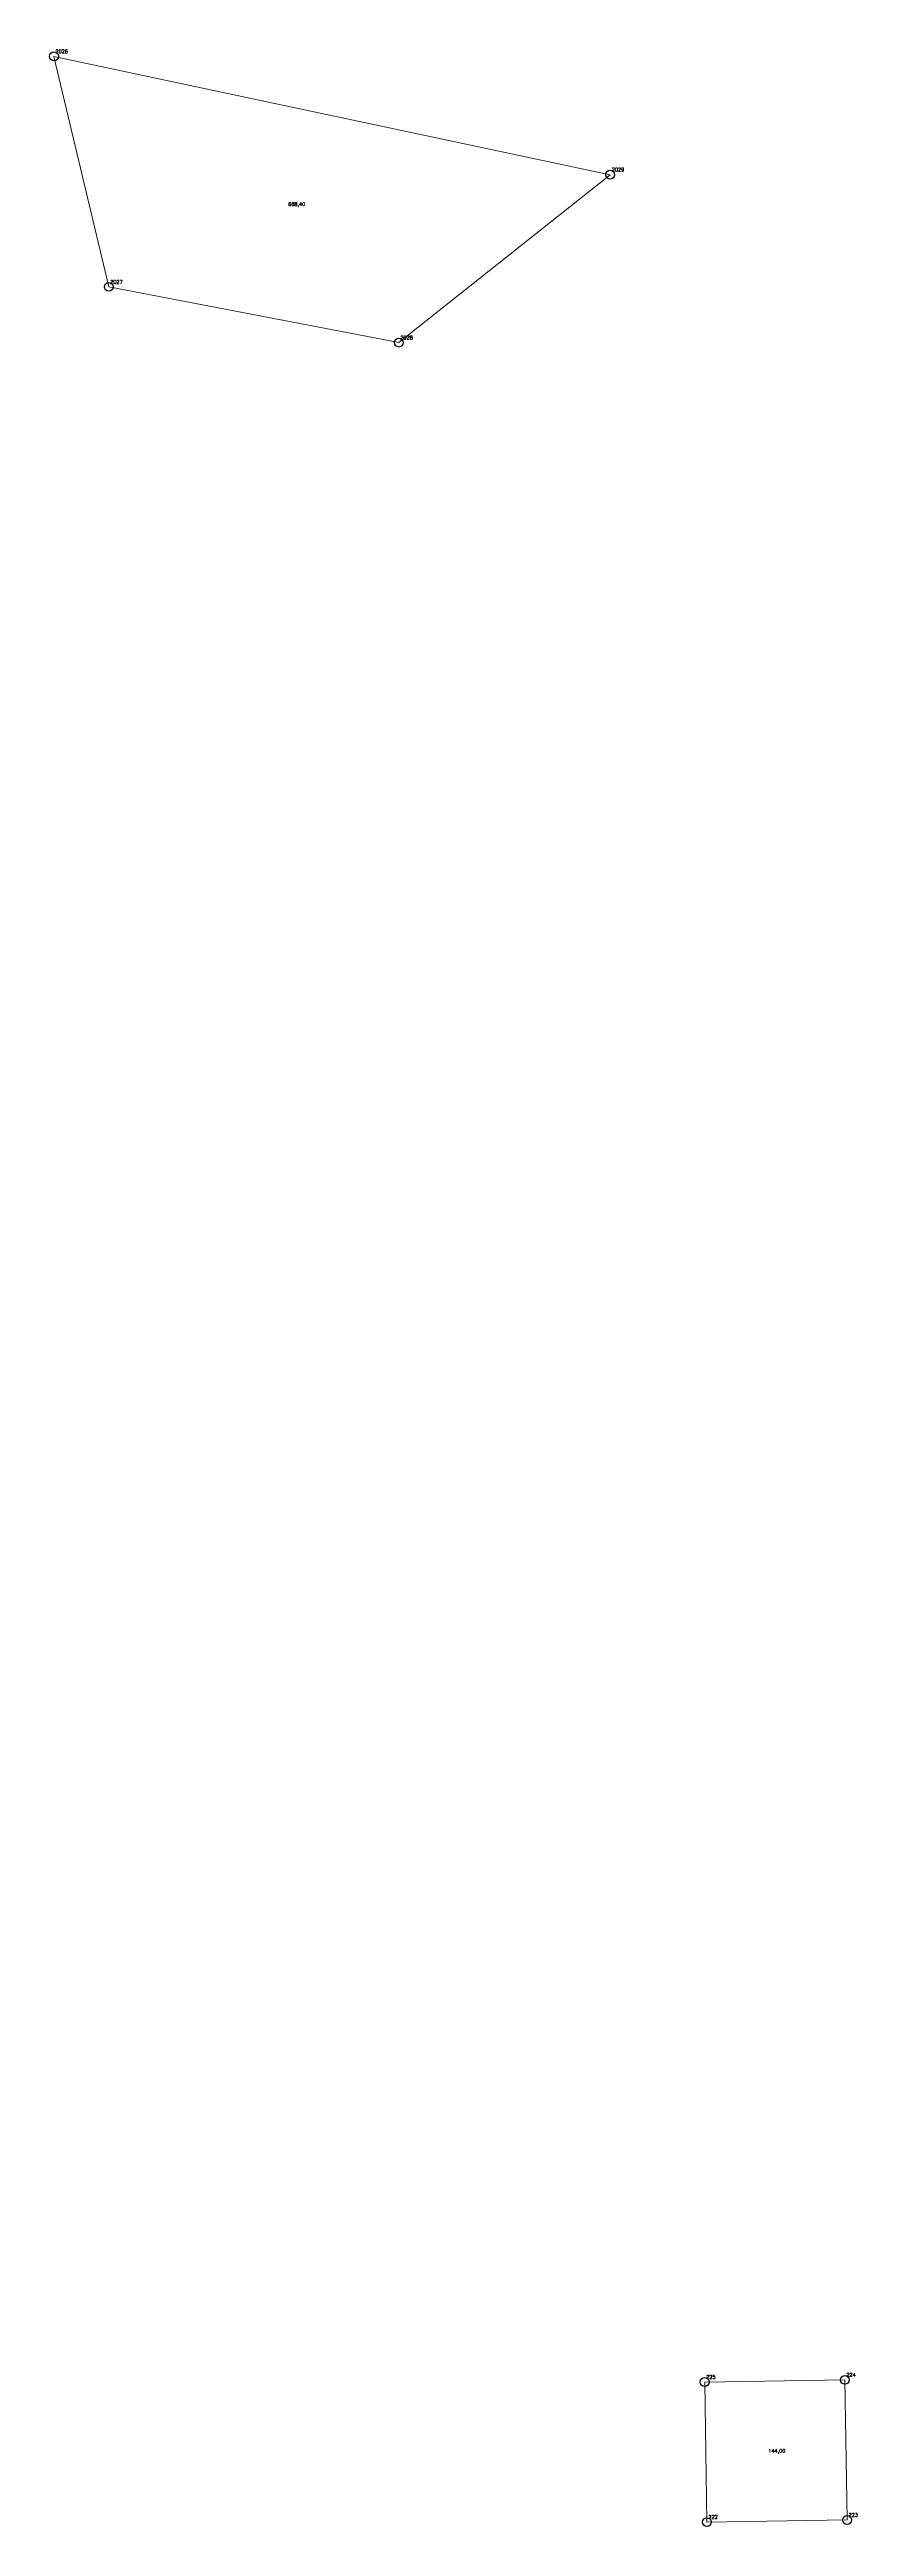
# Model space of a CAD drawing. Extents: x 1390702 to 1399289, y 354783 to 361029.
# Drawn here: x 1398245.2 to 1398314.4, y 359105.2 to 359317.5 of the extents above; entities that cross this region are included whole.
import ezdxf

# ---------------------------------------------------------------- set-up
doc = ezdxf.new("R2010")
doc.units = 0
doc.header["$PDMODE"] = 33
doc.header["$PDSIZE"] = 0.75
doc.layers.add('7 - разработанные границы территорий окн', color=7, linetype='Continuous')
doc.styles.get("Standard").update_dxf_attribs({"font": 'simplex.shx'})

msp = doc.modelspace()

# ---------------------------------------------------------------- linework, layer by layer
at = {"layer": '7 - разработанные границы территорий окн', "color": 7, "lineweight": 20}
for points in [[(1398245.62, 359316.9), (1398293.25, 359306.76), (1398275.15, 359292.37), (1398250.31, 359297.15), (1398245.62, 359316.9)], [(1398301.53, 359105.62), (1398301.34, 359117.62), (1398313.34, 359117.8), (1398313.53, 359105.8), (1398301.53, 359105.62)], [(1398301.53, 359105.62), (1398301.34, 359117.62), (1398313.34, 359117.8), (1398313.53, 359105.8), (1398301.53, 359105.62)]]:
    msp.add_lwpolyline(points, close=True, dxfattribs=at)
at = {"layer": '7 - разработанные границы территорий окн'}
for p in [(1398245.62, 359316.9), (1398293.25, 359306.76), (1398250.31, 359297.15), (1398275.15, 359292.37), (1398301.34, 359117.62), (1398313.34, 359117.8), (1398301.53, 359105.62), (1398313.53, 359105.8)]:
    msp.add_point(p, dxfattribs=at)

# ---------------------------------------------------------------- texts
at = {"layer": '7 - разработанные границы территорий окн', "color": 7}
for s, p in [('2026', (1398245.75, 359317.17)), ('2029', (1398293.38, 359307.04)), ('668,40', (1398265.67, 359304.08)), ('2027', (1398250.44, 359297.42)), ('2028', (1398275.28, 359292.65)), ('225', (1398301.47, 359117.89)), ('224', (1398313.47, 359118.08)), ('144,00', (1398306.78, 359111.57)), ('144,00', (1398306.78, 359111.57)), ('222', (1398301.66, 359105.89)), ('223', (1398313.66, 359106.08))]:
    msp.add_text(s, height=0.311, dxfattribs=at).set_placement(p)

doc.saveas('drawing.dxf')
